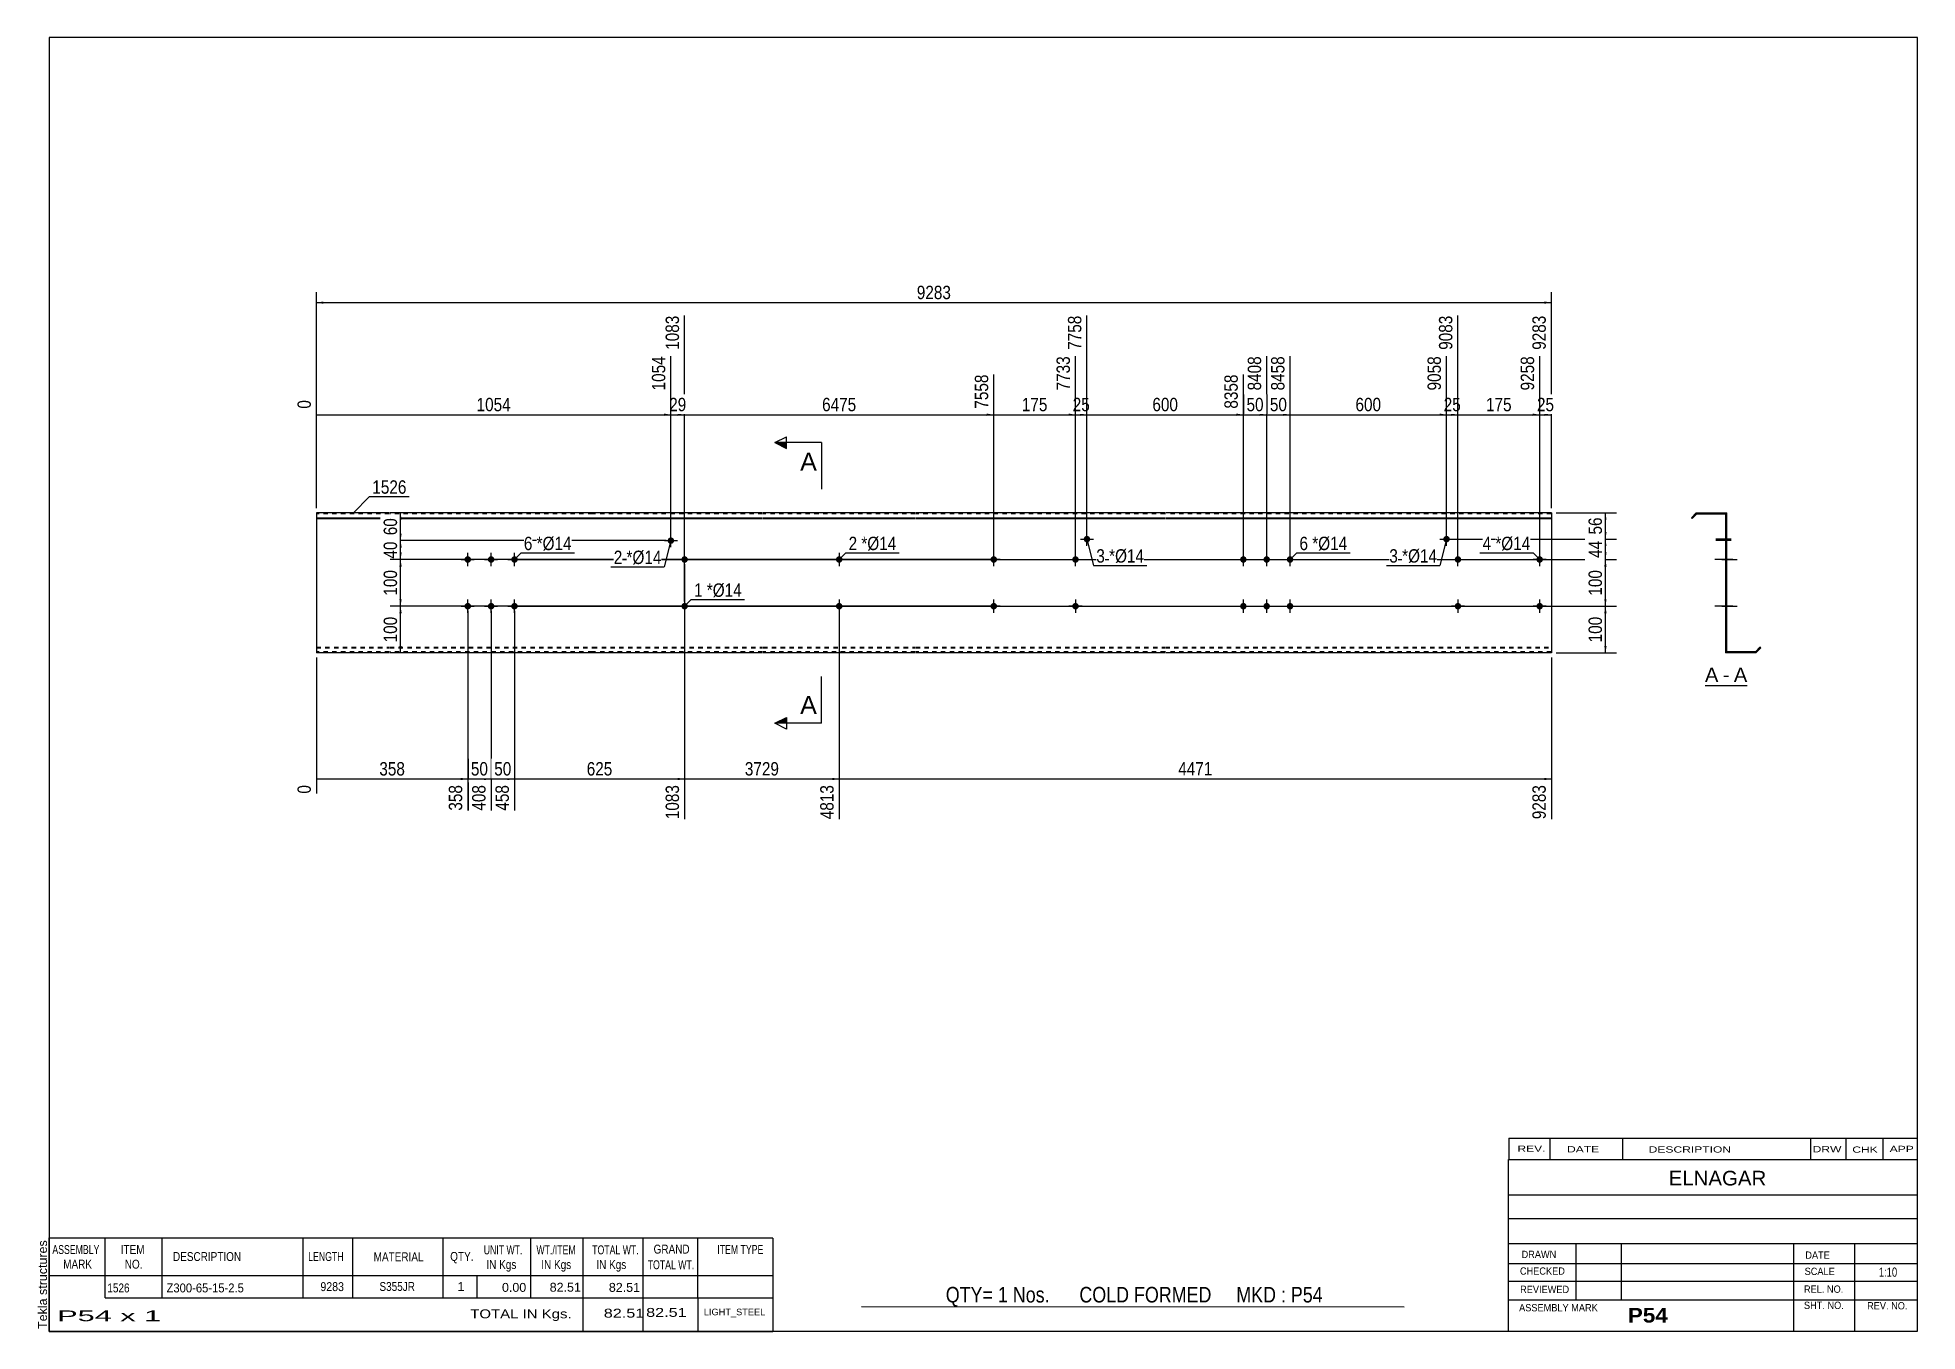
# Model space of a CAD drawing. Header units: millimetres. Extents: x -60 to 343, y -160 to 117.
import ezdxf

# ---------------------------------------------------------------- set-up
doc = ezdxf.new("R2010")
doc.units = ezdxf.units.MM
doc.linetypes.add('DXK_LINE_DOT1', pattern=[1.8814, 0.9407, -0.9407])
doc.styles.add('Arial', font='ARIAL.TTF', dxfattribs={"height": 0.2})
doc.styles.add('Arial Bold', font='ARIALBD.TTF', dxfattribs={"height": 0.2})
doc.styles.add('Arial Narrow', font='ARIALN.TTF', dxfattribs={"height": 0.2})

# ---------------------------------------------------------------- blocks, each defined once
blk = doc.blocks.new('Unknown-629083720-2024')
at = {"color": 5, "linetype": 'Continuous'}
for p, q in [((342.8, 116.75), (-57.2, 116.75)), ((-57.2, 116.75), (-57.2, -160.25)), ((342.8, -160.25), (342.8, 116.75)), ((-57.2, -160.25), (342.8, -160.25))]:
    blk.add_line(p, q, dxfattribs=at)
at = {"color": 174, "linetype": 'Continuous', "style": 'Arial'}
blk.add_text('Tekla structures', height=1.9102, rotation=90, dxfattribs=at).set_placement((-57.7, -159.75))
blk = doc.blocks.new('Unknown-629083720-12 - 1239')
at = {"color": 7, "linetype": 'Continuous'}
blk.add_line((297.32, -21.95), (306.35, -21.95), dxfattribs=at)
at = {"color": 0, "linetype": 'Continuous'}
blk.add_wipeout([(300.16, -21.2), (300.16, -18), (297.32, -18), (297.32, -21.2)], dxfattribs=at)
blk.add_wipeout([(302.55, -21.2), (302.55, -18), (301.12, -18), (301.12, -21.2)], dxfattribs=at)
at = {"color": 96, "linetype": 'Continuous', "style": 'Arial'}
blk.add_text('A', height=3.06, dxfattribs=at).set_placement((297.32, -21.2))
at = {"color": 0, "linetype": 'Continuous'}
blk.add_wipeout([(306.35, -21.2), (306.35, -18), (303.51, -18), (303.51, -21.2)], dxfattribs=at)
at = {"color": 96, "linetype": 'Continuous', "style": 'Arial'}
for s, p in [('-', (301.12, -21.2)), ('A', (303.51, -21.2))]:
    blk.add_text(s, height=3.06, dxfattribs=at).set_placement(p)
blk = doc.blocks.new('Bolt-629083720-1223 - 1203')
at = {"linetype": 'Continuous'}
blk.add_hatch(color=3, dxfattribs=at).paths.add_polyline_path([(241.27, 9.36, -1), (242.67, 9.36, -1)])
at = {"color": 3, "linetype": 'Continuous'}
for p, q in [((240.57, 9.36), (243.37, 9.36)), ((241.97, 7.96), (241.97, 10.76))]:
    blk.add_line(p, q, dxfattribs=at)
blk = doc.blocks.new('Part-629083720-1218 - 1203')
at = {"color": 2, "linetype": 'Continuous'}
for p, q in [((0, 15), (0, -15)), ((15.6, 15), (0, 15)), ((0, 13.94), (15.6, 13.94)), ((0, 13.76), (15.6, 13.76)), ((59.09, 15), (15.7, 15)), ((15.7, 13.94), (59.09, 13.94)), ((15.7, 13.76), (59.09, 13.76)), ((95.53, 15), (59.19, 15)), ((59.19, 13.94), (95.53, 13.94)), ((59.19, 13.76), (95.53, 13.76)), ((128.23, 15), (95.63, 15)), ((95.63, 13.94), (128.23, 13.94)), ((95.63, 13.76), (128.23, 13.76)), ((181.68, 15), (128.33, 15)), ((128.33, 13.94), (181.68, 13.94)), ((128.33, 13.76), (181.68, 13.76)), ((225.17, 15), (181.78, 15)), ((181.78, 13.94), (225.17, 13.94)), ((181.78, 13.76), (225.17, 13.76)), ((264.42, 15), (225.27, 15)), ((225.27, 13.94), (264.42, 13.94)), ((225.27, 13.76), (264.42, 13.76)), ((264.42, 15), (264.42, -15)), ((15.6, -15), (0, -15)), ((59.09, -15), (15.7, -15)), ((95.53, -15), (59.19, -15)), ((128.23, -15), (95.63, -15)), ((181.68, -15), (128.33, -15)), ((225.17, -15), (181.78, -15)), ((264.42, -15), (225.27, -15))]:
    blk.add_line(p, q, dxfattribs=at)
at = {"color": 7, "linetype": 'DXK_LINE_DOT1'}
for p, q in [((15.6, 14.75), (0, 14.75)), ((59.09, 14.75), (15.7, 14.75)), ((95.53, 14.75), (59.19, 14.75)), ((128.23, 14.75), (95.63, 14.75)), ((181.68, 14.75), (128.33, 14.75)), ((225.17, 14.75), (181.78, 14.75)), ((264.42, 14.75), (225.27, 14.75)), ((0, -13.76), (15.6, -13.76)), ((0, -13.94), (15.6, -13.94)), ((15.6, -14.75), (0, -14.75)), ((15.7, -13.76), (59.09, -13.76)), ((15.7, -13.94), (59.09, -13.94)), ((59.09, -14.75), (15.7, -14.75)), ((59.19, -13.76), (95.53, -13.76)), ((59.19, -13.94), (95.53, -13.94)), ((95.53, -14.75), (59.19, -14.75)), ((95.63, -13.76), (128.23, -13.76)), ((95.63, -13.94), (128.23, -13.94)), ((128.23, -14.75), (95.63, -14.75)), ((128.33, -13.76), (181.68, -13.76)), ((128.33, -13.94), (181.68, -13.94)), ((181.68, -14.75), (128.33, -14.75)), ((181.78, -13.76), (225.17, -13.76)), ((181.78, -13.94), (225.17, -13.94)), ((225.17, -14.75), (181.78, -14.75)), ((225.27, -13.76), (264.42, -13.76)), ((225.27, -13.94), (264.42, -13.94)), ((264.42, -14.75), (225.27, -14.75))]:
    blk.add_line(p, q, dxfattribs=at)
blk = doc.blocks.new('Bolt-629083720-1219 - 1203')
at = {"linetype": 'Continuous'}
for points in [[(31.7, 5, -1), (33.1, 5, -1)], [(36.7, 5, -1), (38.1, 5, -1)], [(41.7, 5, -1), (43.1, 5, -1)], [(31.7, -5, -1), (33.1, -5, -1)], [(36.7, -5, -1), (38.1, -5, -1)], [(41.7, -5, -1), (43.1, -5, -1)]]:
    blk.add_hatch(color=3, dxfattribs=at).paths.add_polyline_path(points)
at = {"color": 3, "linetype": 'Continuous'}
for p, q in [((31, 5), (33.8, 5)), ((32.4, 3.6), (32.4, 6.4)), ((36, 5), (38.8, 5)), ((37.4, 3.6), (37.4, 6.4)), ((41, 5), (43.8, 5)), ((42.4, 3.6), (42.4, 6.4)), ((32.4, -6.4), (32.4, -3.6)), ((37.4, -6.4), (37.4, -3.6)), ((42.4, -6.4), (42.4, -3.6)), ((31, -5), (33.8, -5)), ((36, -5), (38.8, -5)), ((41, -5), (43.8, -5))]:
    blk.add_line(p, q, dxfattribs=at)
blk = doc.blocks.new('Bolt-629083720-1220 - 1203')
at = {"linetype": 'Continuous'}
blk.add_hatch(color=3, dxfattribs=at).paths.add_polyline_path([(75.19, 9.04, -1), (76.59, 9.04, -1)])
at = {"color": 3, "linetype": 'Continuous'}
for p, q in [((74.49, 9.04), (77.29, 9.04)), ((75.89, 7.64), (75.89, 10.44))]:
    blk.add_line(p, q, dxfattribs=at)
blk = doc.blocks.new('Bolt-629083720-1221 - 1203')
at = {"linetype": 'Continuous'}
for points in [[(197.77, 5, -1), (199.17, 5, -1)], [(202.77, 5, -1), (204.17, 5, -1)], [(207.77, 5, -1), (209.17, 5, -1)], [(197.77, -5, -1), (199.17, -5, -1)], [(202.77, -5, -1), (204.17, -5, -1)], [(207.77, -5, -1), (209.17, -5, -1)]]:
    blk.add_hatch(color=3, dxfattribs=at).paths.add_polyline_path(points)
at = {"color": 3, "linetype": 'Continuous'}
for p, q in [((197.07, 5), (199.87, 5)), ((198.47, 3.6), (198.47, 6.4)), ((202.07, 5), (204.87, 5)), ((203.47, 3.6), (203.47, 6.4)), ((207.07, 5), (209.87, 5)), ((208.47, 3.6), (208.47, 6.4)), ((198.47, -6.4), (198.47, -3.6)), ((203.47, -6.4), (203.47, -3.6)), ((208.47, -6.4), (208.47, -3.6)), ((197.07, -5), (199.87, -5)), ((202.07, -5), (204.87, -5)), ((207.07, -5), (209.87, -5))]:
    blk.add_line(p, q, dxfattribs=at)
blk = doc.blocks.new('Bolt-629083720-1222 - 1203')
at = {"linetype": 'Continuous'}
blk.add_hatch(color=3, dxfattribs=at).paths.add_polyline_path([(164.28, 9.36, -1), (165.68, 9.36, -1)])
at = {"color": 3, "linetype": 'Continuous'}
for p, q in [((163.58, 9.36), (166.38, 9.36)), ((164.98, 7.96), (164.98, 10.76))]:
    blk.add_line(p, q, dxfattribs=at)
blk = doc.blocks.new('Bolt-629083720-1224 - 1203')
at = {"linetype": 'Continuous'}
blk.add_hatch(color=3, dxfattribs=at).paths.add_polyline_path([(163.23, -5, -1), (161.83, -5, -1)])
at = {"color": 3, "linetype": 'Continuous'}
for p, q in [((162.53, -3.6), (162.53, -6.4)), ((163.93, -5), (161.13, -5))]:
    blk.add_line(p, q, dxfattribs=at)
blk = doc.blocks.new('Bolt-629083720-1225 - 1203')
at = {"linetype": 'Continuous'}
blk.add_hatch(color=3, dxfattribs=at).paths.add_polyline_path([(161.83, 5, -1), (163.23, 5, -1)])
at = {"color": 3, "linetype": 'Continuous'}
for p, q in [((161.13, 5), (163.93, 5)), ((162.53, 3.6), (162.53, 6.4))]:
    blk.add_line(p, q, dxfattribs=at)
blk = doc.blocks.new('Bolt-629083720-1226 - 1203')
at = {"linetype": 'Continuous'}
blk.add_hatch(color=3, dxfattribs=at).paths.add_polyline_path([(243.72, 5, -1), (245.12, 5, -1)])
at = {"color": 3, "linetype": 'Continuous'}
for p, q in [((243.02, 5), (245.82, 5)), ((244.42, 3.6), (244.42, 6.4))]:
    blk.add_line(p, q, dxfattribs=at)
blk = doc.blocks.new('Bolt-629083720-1227 - 1203')
at = {"linetype": 'Continuous'}
blk.add_hatch(color=3, dxfattribs=at).paths.add_polyline_path([(245.12, -5, -1), (243.72, -5, -1)])
at = {"color": 3, "linetype": 'Continuous'}
for p, q in [((244.42, -3.6), (244.42, -6.4)), ((245.82, -5), (243.02, -5))]:
    blk.add_line(p, q, dxfattribs=at)
blk = doc.blocks.new('Bolt-629083720-1228 - 1203')
at = {"linetype": 'Continuous'}
for points in [[(144.33, 5, -1), (145.73, 5, -1)], [(261.22, 5, -1), (262.62, 5, -1)]]:
    blk.add_hatch(color=3, dxfattribs=at).paths.add_polyline_path(points)
at = {"color": 3, "linetype": 'Continuous'}
for p, q in [((146.43, 5), (143.63, 5)), ((145.03, 3.6), (145.03, 6.4)), ((263.32, 5), (260.52, 5)), ((261.92, 3.6), (261.92, 6.4))]:
    blk.add_line(p, q, dxfattribs=at)
blk = doc.blocks.new('Bolt-629083720-1229 - 1203')
at = {"linetype": 'Continuous'}
for points in [[(144.33, -5, -1), (145.73, -5, -1)], [(261.22, -5, -1), (262.62, -5, -1)]]:
    blk.add_hatch(color=3, dxfattribs=at).paths.add_polyline_path(points)
at = {"color": 3, "linetype": 'Continuous'}
for p, q in [((145.03, -6.4), (145.03, -3.6)), ((261.92, -6.4), (261.92, -3.6)), ((146.43, -5), (143.63, -5)), ((263.32, -5), (260.52, -5))]:
    blk.add_line(p, q, dxfattribs=at)
blk = doc.blocks.new('Bolt-629083720-1230 - 1203')
at = {"linetype": 'Continuous'}
blk.add_hatch(color=3, dxfattribs=at).paths.add_polyline_path([(78.13, 5, -1), (79.53, 5, -1)])
at = {"color": 3, "linetype": 'Continuous'}
for p, q in [((77.43, 5), (80.23, 5)), ((78.83, 3.6), (78.83, 6.4))]:
    blk.add_line(p, q, dxfattribs=at)
blk = doc.blocks.new('Bolt-629083720-1231 - 1203')
at = {"linetype": 'Continuous'}
blk.add_hatch(color=3, dxfattribs=at).paths.add_polyline_path([(79.53, -5, -1), (78.13, -5, -1)])
at = {"color": 3, "linetype": 'Continuous'}
for p, q in [((78.83, -3.6), (78.83, -6.4)), ((80.23, -5), (77.43, -5))]:
    blk.add_line(p, q, dxfattribs=at)
blk = doc.blocks.new('Bolt-629083720-1232 - 1203')
at = {"linetype": 'Continuous'}
for points in [[(112.63, 5, -1), (111.23, 5, -1)], [(112.63, -5, -1), (111.23, -5, -1)]]:
    blk.add_hatch(color=3, dxfattribs=at).paths.add_polyline_path(points)
at = {"color": 3, "linetype": 'Continuous'}
for p, q in [((113.33, 5), (110.53, 5)), ((111.93, 6.4), (111.93, 3.6)), ((111.93, -3.6), (111.93, -6.4)), ((113.33, -5), (110.53, -5))]:
    blk.add_line(p, q, dxfattribs=at)
blk = doc.blocks.new('Part-629083720-1241 - 1239')
at = {"color": 2, "linetype": 'Continuous'}
for p, q in [((295.46, 15), (294.4, 13.94)), ((294.4, 13.94), (294.58, 13.76)), ((295.56, 14.75), (294.58, 13.76)), ((295.46, 15), (301.96, 15)), ((295.56, 14.75), (301.71, 14.75)), ((301.71, 14.75), (301.71, -15)), ((301.96, -14.75), (301.96, 15)), ((308.21, -15), (301.71, -15)), ((308.11, -14.75), (301.96, -14.75)), ((308.11, -14.75), (309.09, -13.76)), ((308.21, -15), (309.27, -13.94)), ((309.27, -13.94), (309.09, -13.76))]:
    blk.add_line(p, q, dxfattribs=at)
blk = doc.blocks.new('Bolt-629083720-1242 - 1239')
at = {"linetype": 'Continuous'}
for points in [[(301.71, 5.7), (301.71, 4.3), (301.96, 4.3), (301.96, 5.7)], [(301.71, 5.7), (301.71, 4.3), (301.96, 4.3), (301.96, 5.7)], [(301.71, 5.7), (301.71, 4.3), (301.96, 4.3), (301.96, 5.7)], [(301.71, -4.3), (301.71, -5.7), (301.96, -5.7), (301.96, -4.3)], [(301.71, -4.3), (301.71, -5.7), (301.96, -5.7), (301.96, -4.3)], [(301.71, -4.3), (301.71, -5.7), (301.96, -5.7), (301.96, -4.3)]]:
    blk.add_hatch(color=3, dxfattribs=at).paths.add_polyline_path(points)
at = {"color": 3, "linetype": 'Continuous'}
for p, q in [((303.26, 5), (299.46, 5)), ((303.26, 5), (299.46, 5)), ((303.26, 5), (299.46, 5)), ((301.96, 5.7), (301.71, 5.7)), ((301.96, 5.7), (301.71, 5.7)), ((301.96, 5.7), (301.71, 5.7)), ((301.96, 4.3), (301.71, 4.3)), ((301.96, 4.3), (301.71, 4.3)), ((301.96, 4.3), (301.71, 4.3)), ((303.26, -5), (299.46, -5)), ((303.26, -5), (299.46, -5)), ((303.26, -5), (299.46, -5)), ((301.96, -4.3), (301.71, -4.3)), ((301.96, -4.3), (301.71, -4.3)), ((301.96, -4.3), (301.71, -4.3)), ((301.96, -5.7), (301.71, -5.7)), ((301.96, -5.7), (301.71, -5.7)), ((301.96, -5.7), (301.71, -5.7))]:
    blk.add_line(p, q, dxfattribs=at)
blk = doc.blocks.new('Bolt-629083720-1243 - 1239')
at = {"linetype": 'Continuous'}
blk.add_hatch(color=3, dxfattribs=at).paths.add_polyline_path([(301.71, 9.74), (301.71, 8.34), (301.96, 8.34), (301.96, 9.74)])
at = {"color": 3, "linetype": 'Continuous'}
for p, q in [((302.91, 9.04), (299.61, 9.04)), ((301.96, 9.74), (301.71, 9.74)), ((301.96, 8.34), (301.71, 8.34))]:
    blk.add_line(p, q, dxfattribs=at)
blk = doc.blocks.new('Bolt-629083720-1244 - 1239')
at = {"linetype": 'Continuous'}
for points in [[(301.71, 5.7), (301.71, 4.3), (301.96, 4.3), (301.96, 5.7)], [(301.71, 5.7), (301.71, 4.3), (301.96, 4.3), (301.96, 5.7)], [(301.71, 5.7), (301.71, 4.3), (301.96, 4.3), (301.96, 5.7)], [(301.71, -4.3), (301.71, -5.7), (301.96, -5.7), (301.96, -4.3)], [(301.71, -4.3), (301.71, -5.7), (301.96, -5.7), (301.96, -4.3)], [(301.71, -4.3), (301.71, -5.7), (301.96, -5.7), (301.96, -4.3)]]:
    blk.add_hatch(color=3, dxfattribs=at).paths.add_polyline_path(points)
at = {"color": 3, "linetype": 'Continuous'}
for p, q in [((303.26, 5), (299.46, 5)), ((303.26, 5), (299.46, 5)), ((303.26, 5), (299.46, 5)), ((301.96, 5.7), (301.71, 5.7)), ((301.96, 5.7), (301.71, 5.7)), ((301.96, 5.7), (301.71, 5.7)), ((301.96, 4.3), (301.71, 4.3)), ((301.96, 4.3), (301.71, 4.3)), ((301.96, 4.3), (301.71, 4.3)), ((303.26, -5), (299.46, -5)), ((303.26, -5), (299.46, -5)), ((303.26, -5), (299.46, -5)), ((301.96, -4.3), (301.71, -4.3)), ((301.96, -4.3), (301.71, -4.3)), ((301.96, -4.3), (301.71, -4.3)), ((301.96, -5.7), (301.71, -5.7)), ((301.96, -5.7), (301.71, -5.7)), ((301.96, -5.7), (301.71, -5.7))]:
    blk.add_line(p, q, dxfattribs=at)
blk = doc.blocks.new('Bolt-629083720-1245 - 1239')
at = {"linetype": 'Continuous'}
blk.add_hatch(color=3, dxfattribs=at).paths.add_polyline_path([(301.71, 10.06), (301.71, 8.66), (301.96, 8.66), (301.96, 10.06)])
at = {"color": 3, "linetype": 'Continuous'}
for p, q in [((302.91, 9.36), (299.61, 9.36)), ((301.96, 10.06), (301.71, 10.06)), ((301.96, 8.66), (301.71, 8.66))]:
    blk.add_line(p, q, dxfattribs=at)
blk = doc.blocks.new('Bolt-629083720-1246 - 1239')
at = {"linetype": 'Continuous'}
blk.add_hatch(color=3, dxfattribs=at).paths.add_polyline_path([(301.71, 10.06), (301.71, 8.66), (301.96, 8.66), (301.96, 10.06)])
at = {"color": 3, "linetype": 'Continuous'}
for p, q in [((302.91, 9.36), (299.61, 9.36)), ((301.96, 10.06), (301.71, 10.06)), ((301.96, 8.66), (301.71, 8.66))]:
    blk.add_line(p, q, dxfattribs=at)
blk = doc.blocks.new('Bolt-629083720-1247 - 1239')
at = {"linetype": 'Continuous'}
blk.add_hatch(color=3, dxfattribs=at).paths.add_polyline_path([(301.96, -5.7), (301.96, -4.3), (301.71, -4.3), (301.71, -5.7)])
at = {"color": 3, "linetype": 'Continuous'}
for p, q in [((301.96, -4.3), (301.71, -4.3)), ((302.76, -5), (301.71, -5)), ((301.96, -5.7), (301.71, -5.7))]:
    blk.add_line(p, q, dxfattribs=at)
blk = doc.blocks.new('Bolt-629083720-1248 - 1239')
at = {"linetype": 'Continuous'}
blk.add_hatch(color=3, dxfattribs=at).paths.add_polyline_path([(301.71, 5.7), (301.71, 4.3), (301.96, 4.3), (301.96, 5.7)])
at = {"color": 3, "linetype": 'Continuous'}
for p, q in [((302.91, 5), (299.61, 5)), ((301.96, 5.7), (301.71, 5.7)), ((301.96, 4.3), (301.71, 4.3))]:
    blk.add_line(p, q, dxfattribs=at)
blk = doc.blocks.new('Bolt-629083720-1249 - 1239')
at = {"linetype": 'Continuous'}
blk.add_hatch(color=3, dxfattribs=at).paths.add_polyline_path([(301.71, 5.7), (301.71, 4.3), (301.96, 4.3), (301.96, 5.7)])
at = {"color": 3, "linetype": 'Continuous'}
for p, q in [((302.91, 5), (299.61, 5)), ((301.96, 5.7), (301.71, 5.7)), ((301.96, 4.3), (301.71, 4.3))]:
    blk.add_line(p, q, dxfattribs=at)
blk = doc.blocks.new('Bolt-629083720-1250 - 1239')
at = {"linetype": 'Continuous'}
blk.add_hatch(color=3, dxfattribs=at).paths.add_polyline_path([(301.96, -5.7), (301.96, -4.3), (301.71, -4.3), (301.71, -5.7)])
at = {"color": 3, "linetype": 'Continuous'}
for p, q in [((301.96, -4.3), (301.71, -4.3)), ((302.76, -5), (301.71, -5)), ((301.96, -5.7), (301.71, -5.7))]:
    blk.add_line(p, q, dxfattribs=at)
blk = doc.blocks.new('Bolt-629083720-1251 - 1239')
at = {"linetype": 'Continuous'}
blk.add_hatch(color=3, dxfattribs=at).paths.add_polyline_path([(301.71, 5.7), (301.71, 4.3), (301.96, 4.3), (301.96, 5.7)])
blk.add_hatch(color=3, dxfattribs=at).paths.add_polyline_path([(301.71, 5.7), (301.71, 4.3), (301.96, 4.3), (301.96, 5.7)])
at = {"color": 3, "linetype": 'Continuous'}
for p, q in [((300.91, 5), (304.21, 5)), ((300.91, 5), (304.21, 5)), ((301.71, 5.7), (301.96, 5.7)), ((301.71, 5.7), (301.96, 5.7)), ((301.71, 4.3), (301.96, 4.3)), ((301.71, 4.3), (301.96, 4.3))]:
    blk.add_line(p, q, dxfattribs=at)
blk = doc.blocks.new('Bolt-629083720-1252 - 1239')
at = {"linetype": 'Continuous'}
blk.add_hatch(color=3, dxfattribs=at).paths.add_polyline_path([(301.71, -4.3), (301.71, -5.7), (301.96, -5.7), (301.96, -4.3)])
blk.add_hatch(color=3, dxfattribs=at).paths.add_polyline_path([(301.71, -4.3), (301.71, -5.7), (301.96, -5.7), (301.96, -4.3)])
at = {"color": 3, "linetype": 'Continuous'}
for p, q in [((300.91, -5), (304.21, -5)), ((300.91, -5), (304.21, -5)), ((301.71, -4.3), (301.96, -4.3)), ((301.71, -4.3), (301.96, -4.3)), ((301.71, -5.7), (301.96, -5.7)), ((301.71, -5.7), (301.96, -5.7))]:
    blk.add_line(p, q, dxfattribs=at)
blk = doc.blocks.new('Bolt-629083720-1253 - 1239')
at = {"linetype": 'Continuous'}
blk.add_hatch(color=3, dxfattribs=at).paths.add_polyline_path([(301.71, 5.7), (301.71, 4.3), (301.96, 4.3), (301.96, 5.7)])
at = {"color": 3, "linetype": 'Continuous'}
for p, q in [((302.91, 5), (299.61, 5)), ((301.96, 5.7), (301.71, 5.7)), ((301.96, 4.3), (301.71, 4.3))]:
    blk.add_line(p, q, dxfattribs=at)
blk = doc.blocks.new('Bolt-629083720-1254 - 1239')
at = {"linetype": 'Continuous'}
blk.add_hatch(color=3, dxfattribs=at).paths.add_polyline_path([(301.96, -5.7), (301.96, -4.3), (301.71, -4.3), (301.71, -5.7)])
at = {"color": 3, "linetype": 'Continuous'}
for p, q in [((301.96, -4.3), (301.71, -4.3)), ((302.76, -5), (301.71, -5)), ((301.96, -5.7), (301.71, -5.7))]:
    blk.add_line(p, q, dxfattribs=at)
blk = doc.blocks.new('Bolt-629083720-1255 - 1239')
at = {"linetype": 'Continuous'}
for points in [[(301.96, 4.3), (301.96, 5.7), (301.71, 5.7), (301.71, 4.3)], [(301.96, -5.7), (301.96, -4.3), (301.71, -4.3), (301.71, -5.7)]]:
    blk.add_hatch(color=3, dxfattribs=at).paths.add_polyline_path(points)
at = {"color": 3, "linetype": 'Continuous'}
for p, q in [((301.96, 5), (299.71, 5)), ((301.96, 5.7), (301.71, 5.7)), ((301.96, 4.3), (301.71, 4.3)), ((301.96, -5), (299.71, -5)), ((301.96, -4.3), (301.71, -4.3)), ((301.96, -5.7), (301.71, -5.7))]:
    blk.add_line(p, q, dxfattribs=at)
blk = doc.blocks.new('StraightDimension-629083720-1328 - 1203')
at = {"linetype": 'Continuous'}
blk.add_hatch(color=7, dxfattribs=at).paths.add_polyline_path([(110.43, -41.75), (111.93, -42), (110.43, -42.25)])
at = {"color": 7, "linetype": 'Continuous'}
for p, q in [((78.83, 4), (78.83, -50.61)), ((111.93, -6), (111.93, -50.61)), ((78.83, -42), (111.93, -42))]:
    blk.add_line(p, q, dxfattribs=at)
at = {"color": 0}
blk.add_wipeout([(99.64, -41.85), (99.64, -37.65), (91.13, -37.65), (91.13, -41.85)], dxfattribs=at)
at = {"color": 0, "linetype": 'Continuous'}
blk.add_wipeout([(111.33, -42.7), (107.13, -42.7), (107.13, -51.21), (111.33, -51.21)], dxfattribs=at)
at = {"color": 3, "style": 'Arial Narrow'}
blk.add_text('3729', height=2.863, dxfattribs=at).set_placement((91.73, -41.25))
at = {"color": 3, "linetype": 'Continuous', "style": 'Arial Narrow'}
blk.add_text('4813', height=2.863, rotation=90.0002, dxfattribs=at).set_placement((110.73, -50.61))
blk = doc.blocks.new('StraightDimension-629083720-1279 - 1203')
at = {"linetype": 'Continuous'}
blk.add_hatch(color=7, dxfattribs=at).paths.add_polyline_path([(143.53, 36.25), (145.03, 36), (143.53, 35.75)])
at = {"color": 7, "linetype": 'Continuous'}
for p, q in [((78.83, -4), (78.83, 57.21)), ((145.03, 6), (145.03, 44.61)), ((78.83, 36), (145.03, 36))]:
    blk.add_line(p, q, dxfattribs=at)
at = {"color": 0, "linetype": 'Continuous'}
blk.add_wipeout([(144.43, 45.21), (140.23, 45.21), (140.23, 36.7), (144.43, 36.7)], dxfattribs=at)
at = {"color": 0}
blk.add_wipeout([(116.19, 36.15), (116.19, 40.35), (107.67, 40.35), (107.67, 36.15)], dxfattribs=at)
at = {"color": 3, "linetype": 'Continuous', "style": 'Arial Narrow'}
blk.add_text('7558', height=2.863, rotation=90.0002, dxfattribs=at).set_placement((143.83, 37.3))
at = {"color": 3, "style": 'Arial Narrow'}
blk.add_text('6475', height=2.863, dxfattribs=at).set_placement((108.27, 36.75))
blk = doc.blocks.new('StraightDimension-629083720-1353 - 1203')
at = {"linetype": 'Continuous'}
for points in [[(275.75, 3.5), (276, 5), (276.25, 3.5)], [(276.25, -3.5), (276, -5), (275.75, -3.5)]]:
    blk.add_hatch(color=7, dxfattribs=at).paths.add_polyline_path(points)
at = {"color": 7, "linetype": 'Continuous'}
for p, q in [((43.4, 5), (278.4, 5)), ((276, -5), (276, 5)), ((43.4, -5), (278.4, -5))]:
    blk.add_line(p, q, dxfattribs=at)
at = {"color": 0}
blk.add_wipeout([(275.85, 3.34), (271.65, 3.34), (271.65, -3.34), (275.85, -3.34)], dxfattribs=at)
at = {"color": 3, "style": 'Arial Narrow'}
blk.add_text('100', height=2.863, rotation=90.0002, dxfattribs=at).set_placement((275.25, -2.74))
blk = doc.blocks.new('StraightDimension-629083720-1280 - 1203')
at = {"linetype": 'Continuous'}
blk.add_hatch(color=7, dxfattribs=at).paths.add_polyline_path([(77.33, 36.25), (78.83, 36), (77.33, 35.75)])
at = {"color": 7, "linetype": 'Continuous'}
for p, q in [((78.83, -4), (78.83, 57.21)), ((75.89, 10.04), (75.89, 48.51)), ((75.89, 36), (78.83, 36))]:
    blk.add_line(p, q, dxfattribs=at)
at = {"color": 0, "linetype": 'Continuous'}
blk.add_wipeout([(78.23, 57.81), (74.03, 57.81), (74.03, 49.3), (78.23, 49.3)], dxfattribs=at)
at = {"color": 0}
blk.add_wipeout([(79.79, 36.15), (79.79, 40.35), (74.93, 40.35), (74.93, 36.15)], dxfattribs=at)
at = {"color": 3, "linetype": 'Continuous', "style": 'Arial Narrow'}
blk.add_text('1083', height=2.863, rotation=90.0002, dxfattribs=at).set_placement((77.63, 49.9))
at = {"color": 3, "style": 'Arial Narrow'}
blk.add_text('29', height=2.863, dxfattribs=at).set_placement((75.53, 36.75))
blk = doc.blocks.new('StraightDimension-629083720-1354 - 1203')
at = {"linetype": 'Continuous'}
for points in [[(275.75, -6.5), (276, -5), (276.25, -6.5)], [(276.25, -13.5), (276, -15), (275.75, -13.5)]]:
    blk.add_hatch(color=7, dxfattribs=at).paths.add_polyline_path(points)
at = {"color": 7, "linetype": 'Continuous'}
for p, q in [((43.4, -5), (278.4, -5)), ((276, -15), (276, -5)), ((265.42, -15), (278.4, -15))]:
    blk.add_line(p, q, dxfattribs=at)
at = {"color": 0}
blk.add_wipeout([(275.85, -6.66), (271.65, -6.66), (271.65, -13.34), (275.85, -13.34)], dxfattribs=at)
at = {"color": 3, "style": 'Arial Narrow'}
blk.add_text('100', height=2.863, rotation=90.0002, dxfattribs=at).set_placement((275.25, -12.74))
blk = doc.blocks.new('StraightDimension-629083720-1395 - 1203')
at = {"linetype": 'Continuous'}
for points in [[(1.5, 59.75), (0, 60), (1.5, 60.25)], [(262.92, 60.25), (264.42, 60), (262.92, 59.75)]]:
    blk.add_hatch(color=7, dxfattribs=at).paths.add_polyline_path(points)
at = {"color": 7, "linetype": 'Continuous'}
for p, q in [((0, 16), (0, 62.25)), ((264.42, 16), (264.42, 62.25)), ((0, 60), (264.42, 60))]:
    blk.add_line(p, q, dxfattribs=at)
at = {"color": 0}
blk.add_wipeout([(136.47, 60.15), (136.47, 64.35), (127.95, 64.35), (127.95, 60.15)], dxfattribs=at)
at = {"color": 3, "style": 'Arial Narrow'}
blk.add_text('9283', height=2.863, dxfattribs=at).set_placement((128.55, 60.75))
blk = doc.blocks.new('StraightDimension-629083720-1331 - 1203')
at = {"linetype": 'Continuous'}
blk.add_hatch(color=7, dxfattribs=at).paths.add_polyline_path([(35.9, -41.75), (37.4, -42), (35.9, -42.25)])
at = {"color": 7, "linetype": 'Continuous'}
for p, q in [((32.4, -6), (32.4, -48.78)), ((37.4, -6), (37.4, -48.78)), ((32.4, -42), (37.4, -42))]:
    blk.add_line(p, q, dxfattribs=at)
at = {"color": 0}
blk.add_wipeout([(37.33, -41.85), (37.33, -37.65), (32.47, -37.65), (32.47, -41.85)], dxfattribs=at)
at = {"color": 0, "linetype": 'Continuous'}
blk.add_wipeout([(36.8, -42.7), (32.6, -42.7), (32.6, -49.38), (36.8, -49.38)], dxfattribs=at)
at = {"color": 3, "style": 'Arial Narrow'}
blk.add_text('50', height=2.863, dxfattribs=at).set_placement((33.07, -41.25))
at = {"color": 3, "linetype": 'Continuous', "style": 'Arial Narrow'}
blk.add_text('408', height=2.863, rotation=90.0002, dxfattribs=at).set_placement((36.2, -48.78))
blk = doc.blocks.new('StraightDimension-629083720-1277 - 1203')
at = {"linetype": 'Continuous'}
blk.add_hatch(color=7, dxfattribs=at).paths.add_polyline_path([(163.48, 36.25), (164.98, 36), (163.48, 35.75)])
at = {"color": 7, "linetype": 'Continuous'}
for p, q in [((164.98, 10.36), (164.98, 57.21)), ((162.53, 6), (162.53, 48.51)), ((162.53, 36), (164.98, 36))]:
    blk.add_line(p, q, dxfattribs=at)
at = {"color": 0, "linetype": 'Continuous'}
blk.add_wipeout([(164.38, 57.81), (160.18, 57.81), (160.18, 49.3), (164.38, 49.3)], dxfattribs=at)
at = {"color": 0}
blk.add_wipeout([(166.18, 36.15), (166.18, 40.35), (161.33, 40.35), (161.33, 36.15)], dxfattribs=at)
at = {"color": 3, "linetype": 'Continuous', "style": 'Arial Narrow'}
blk.add_text('7758', height=2.863, rotation=90.0002, dxfattribs=at).set_placement((163.78, 49.9))
at = {"color": 3, "style": 'Arial Narrow'}
blk.add_text('25', height=2.863, dxfattribs=at).set_placement((161.93, 36.75))
blk = doc.blocks.new('StraightDimension-629083720-1281 - 1203')
at = {"linetype": 'Continuous'}
blk.add_hatch(color=7, dxfattribs=at).paths.add_polyline_path([(74.39, 36.25), (75.89, 36), (74.39, 35.75)])
at = {"color": 7, "linetype": 'Continuous'}
for p, q in [((75.89, 10.04), (75.89, 48.51)), ((0, 16), (0, 39.13)), ((0, 36), (75.89, 36))]:
    blk.add_line(p, q, dxfattribs=at)
at = {"color": 0, "linetype": 'Continuous'}
for points in [[(75.29, 49.11), (71.09, 49.11), (71.09, 40.6), (75.29, 40.6)], [(-0.6, 39.73), (-4.8, 39.73), (-4.8, 36.7), (-0.6, 36.7)]]:
    blk.add_wipeout(points, dxfattribs=at)
at = {"color": 0}
blk.add_wipeout([(42.2, 36.15), (42.2, 40.35), (33.69, 40.35), (33.69, 36.15)], dxfattribs=at)
at = {"color": 3, "linetype": 'Continuous', "style": 'Arial Narrow'}
for s, height, p in [('1054', 2.863, (74.69, 41.2)), ('0', 2.86, (-1.2, 37.3))]:
    blk.add_text(s, height=height, rotation=90.0002, dxfattribs=at).set_placement(p)
at = {"color": 3, "style": 'Arial Narrow'}
blk.add_text('1054', height=2.863, dxfattribs=at).set_placement((34.29, 36.75))
blk = doc.blocks.new('StraightDimension-629083720-1274 - 1203')
at = {"linetype": 'Continuous'}
blk.add_hatch(color=7, dxfattribs=at).paths.add_polyline_path([(206.97, 36.25), (208.47, 36), (206.97, 35.75)])
at = {"color": 7, "linetype": 'Continuous'}
for p, q in [((203.47, 6), (203.47, 48.51)), ((208.47, 6), (208.47, 48.51)), ((203.47, 36), (208.47, 36))]:
    blk.add_line(p, q, dxfattribs=at)
at = {"color": 0}
blk.add_wipeout([(208.4, 36.15), (208.4, 40.35), (203.55, 40.35), (203.55, 36.15)], dxfattribs=at)
at = {"color": 0, "linetype": 'Continuous'}
blk.add_wipeout([(207.87, 49.11), (203.67, 49.11), (203.67, 40.6), (207.87, 40.6)], dxfattribs=at)
at = {"color": 3, "linetype": 'Continuous', "style": 'Arial Narrow'}
blk.add_text('8458', height=2.863, rotation=90.0002, dxfattribs=at).set_placement((207.27, 41.2))
at = {"color": 3, "style": 'Arial Narrow'}
blk.add_text('50', height=2.863, dxfattribs=at).set_placement((204.15, 36.75))
blk = doc.blocks.new('StraightDimension-629083720-1351 - 1203')
at = {"linetype": 'Continuous'}
for points in [[(275.75, 13.5), (276, 15), (276.25, 13.5)], [(276.25, 10.86), (276, 9.36), (275.75, 10.86)]]:
    blk.add_hatch(color=7, dxfattribs=at).paths.add_polyline_path(points)
at = {"color": 7, "linetype": 'Continuous'}
for p, q in [((265.42, 15), (278.4, 15)), ((276, 9.36), (276, 15)), ((242.97, 9.36), (278.4, 9.36))]:
    blk.add_line(p, q, dxfattribs=at)
at = {"color": 0}
blk.add_wipeout([(275.85, 14.61), (271.65, 14.61), (271.65, 9.75), (275.85, 9.75)], dxfattribs=at)
at = {"color": 3, "style": 'Arial Narrow'}
blk.add_text('56', height=2.863, rotation=90.0002, dxfattribs=at).set_placement((275.25, 10.35))
blk = doc.blocks.new('StraightDimension-629083720-1272 - 1203')
at = {"linetype": 'Continuous'}
blk.add_hatch(color=7, dxfattribs=at).paths.add_polyline_path([(242.92, 36.25), (244.42, 36), (242.92, 35.75)])
at = {"color": 7, "linetype": 'Continuous'}
for p, q in [((244.42, 6), (244.42, 57.21)), ((241.97, 10.36), (241.97, 48.51)), ((241.97, 36), (244.42, 36))]:
    blk.add_line(p, q, dxfattribs=at)
at = {"color": 0, "linetype": 'Continuous'}
blk.add_wipeout([(243.82, 57.81), (239.62, 57.81), (239.62, 49.3), (243.82, 49.3)], dxfattribs=at)
at = {"color": 0}
blk.add_wipeout([(245.62, 36.15), (245.62, 40.35), (240.77, 40.35), (240.77, 36.15)], dxfattribs=at)
at = {"color": 3, "linetype": 'Continuous', "style": 'Arial Narrow'}
blk.add_text('9083', height=2.863, rotation=90.0002, dxfattribs=at).set_placement((243.22, 49.9))
at = {"color": 3, "style": 'Arial Narrow'}
blk.add_text('25', height=2.863, dxfattribs=at).set_placement((241.37, 36.75))
blk = doc.blocks.new('StraightDimension-629083720-1270 - 1203')
at = {"linetype": 'Continuous'}
blk.add_hatch(color=7, dxfattribs=at).paths.add_polyline_path([(262.92, 36.25), (264.42, 36), (262.92, 35.75)])
at = {"color": 7, "linetype": 'Continuous'}
for p, q in [((264.42, 16), (264.42, 57.21)), ((261.92, 6), (261.92, 48.51)), ((261.92, 36), (264.42, 36))]:
    blk.add_line(p, q, dxfattribs=at)
at = {"color": 0, "linetype": 'Continuous'}
blk.add_wipeout([(263.82, 57.81), (259.62, 57.81), (259.62, 49.3), (263.82, 49.3)], dxfattribs=at)
at = {"color": 0}
blk.add_wipeout([(265.6, 36.15), (265.6, 40.35), (260.74, 40.35), (260.74, 36.15)], dxfattribs=at)
at = {"color": 3, "linetype": 'Continuous', "style": 'Arial Narrow'}
blk.add_text('9283', height=2.863, rotation=90.0002, dxfattribs=at).set_placement((263.22, 49.9))
at = {"color": 3, "style": 'Arial Narrow'}
blk.add_text('25', height=2.863, dxfattribs=at).set_placement((261.34, 36.75))
blk = doc.blocks.new('StraightDimension-629083720-1271 - 1203')
at = {"linetype": 'Continuous'}
blk.add_hatch(color=7, dxfattribs=at).paths.add_polyline_path([(260.42, 36.25), (261.92, 36), (260.42, 35.75)])
at = {"color": 7, "linetype": 'Continuous'}
for p, q in [((244.42, 6), (244.42, 57.21)), ((261.92, 6), (261.92, 48.51)), ((244.42, 36), (261.92, 36))]:
    blk.add_line(p, q, dxfattribs=at)
at = {"color": 0}
blk.add_wipeout([(256.51, 36.15), (256.51, 40.35), (249.83, 40.35), (249.83, 36.15)], dxfattribs=at)
at = {"color": 0, "linetype": 'Continuous'}
blk.add_wipeout([(261.32, 49.11), (257.12, 49.11), (257.12, 40.6), (261.32, 40.6)], dxfattribs=at)
at = {"color": 3, "linetype": 'Continuous', "style": 'Arial Narrow'}
blk.add_text('9258', height=2.863, rotation=90.0002, dxfattribs=at).set_placement((260.72, 41.2))
at = {"color": 3, "style": 'Arial Narrow'}
blk.add_text('175', height=2.863, dxfattribs=at).set_placement((250.43, 36.75))
blk = doc.blocks.new('StraightDimension-629083720-1330 - 1203')
at = {"linetype": 'Continuous'}
blk.add_hatch(color=7, dxfattribs=at).paths.add_polyline_path([(40.9, -41.75), (42.4, -42), (40.9, -42.25)])
at = {"color": 7, "linetype": 'Continuous'}
for p, q in [((37.4, -6), (37.4, -48.78)), ((42.4, -6), (42.4, -48.78)), ((37.4, -42), (42.4, -42))]:
    blk.add_line(p, q, dxfattribs=at)
at = {"color": 0}
blk.add_wipeout([(42.33, -41.85), (42.33, -37.65), (37.47, -37.65), (37.47, -41.85)], dxfattribs=at)
at = {"color": 0, "linetype": 'Continuous'}
blk.add_wipeout([(41.8, -42.7), (37.6, -42.7), (37.6, -49.38), (41.8, -49.38)], dxfattribs=at)
at = {"color": 3, "style": 'Arial Narrow'}
blk.add_text('50', height=2.863, dxfattribs=at).set_placement((38.07, -41.25))
at = {"color": 3, "linetype": 'Continuous', "style": 'Arial Narrow'}
blk.add_text('458', height=2.863, rotation=90.0002, dxfattribs=at).set_placement((41.2, -48.78))
blk = doc.blocks.new('StraightDimension-629083720-1273 - 1203')
at = {"linetype": 'Continuous'}
blk.add_hatch(color=7, dxfattribs=at).paths.add_polyline_path([(240.47, 36.25), (241.97, 36), (240.47, 35.75)])
at = {"color": 7, "linetype": 'Continuous'}
for p, q in [((208.47, 6), (208.47, 48.51)), ((241.97, 10.36), (241.97, 48.51)), ((208.47, 36), (241.97, 36))]:
    blk.add_line(p, q, dxfattribs=at)
at = {"color": 0, "linetype": 'Continuous'}
blk.add_wipeout([(241.37, 49.11), (237.17, 49.11), (237.17, 40.6), (241.37, 40.6)], dxfattribs=at)
at = {"color": 0}
blk.add_wipeout([(228.56, 36.15), (228.56, 40.35), (221.88, 40.35), (221.88, 36.15)], dxfattribs=at)
at = {"color": 3, "linetype": 'Continuous', "style": 'Arial Narrow'}
blk.add_text('9058', height=2.863, rotation=90.0002, dxfattribs=at).set_placement((240.77, 41.2))
at = {"color": 3, "style": 'Arial Narrow'}
blk.add_text('600', height=2.863, dxfattribs=at).set_placement((222.48, 36.75))
blk = doc.blocks.new('StraightDimension-629083720-1275 - 1203')
at = {"linetype": 'Continuous'}
blk.add_hatch(color=7, dxfattribs=at).paths.add_polyline_path([(201.97, 36.25), (203.47, 36), (201.97, 35.75)])
at = {"color": 7, "linetype": 'Continuous'}
for p, q in [((203.47, 6), (203.47, 48.51)), ((198.47, 6), (198.47, 44.61)), ((198.47, 36), (203.47, 36))]:
    blk.add_line(p, q, dxfattribs=at)
at = {"color": 0}
blk.add_wipeout([(203.4, 36.15), (203.4, 40.35), (198.55, 40.35), (198.55, 36.15)], dxfattribs=at)
at = {"color": 0, "linetype": 'Continuous'}
blk.add_wipeout([(202.87, 49.11), (198.67, 49.11), (198.67, 40.6), (202.87, 40.6)], dxfattribs=at)
at = {"color": 3, "linetype": 'Continuous', "style": 'Arial Narrow'}
blk.add_text('8408', height=2.863, rotation=90.0002, dxfattribs=at).set_placement((202.27, 41.2))
at = {"color": 3, "style": 'Arial Narrow'}
blk.add_text('50', height=2.863, dxfattribs=at).set_placement((199.15, 36.75))
blk = doc.blocks.new('StraightDimension-629083720-1276 - 1203')
at = {"linetype": 'Continuous'}
blk.add_hatch(color=7, dxfattribs=at).paths.add_polyline_path([(196.97, 36.25), (198.47, 36), (196.97, 35.75)])
at = {"color": 7, "linetype": 'Continuous'}
for p, q in [((164.98, 10.36), (164.98, 57.21)), ((198.47, 6), (198.47, 44.61)), ((164.98, 36), (198.47, 36))]:
    blk.add_line(p, q, dxfattribs=at)
at = {"color": 0, "linetype": 'Continuous'}
blk.add_wipeout([(197.87, 45.21), (193.67, 45.21), (193.67, 36.7), (197.87, 36.7)], dxfattribs=at)
at = {"color": 0}
blk.add_wipeout([(185.07, 36.15), (185.07, 40.35), (178.39, 40.35), (178.39, 36.15)], dxfattribs=at)
at = {"color": 3, "linetype": 'Continuous', "style": 'Arial Narrow'}
blk.add_text('8358', height=2.863, rotation=90.0002, dxfattribs=at).set_placement((197.27, 37.3))
at = {"color": 3, "style": 'Arial Narrow'}
blk.add_text('600', height=2.863, dxfattribs=at).set_placement((178.99, 36.75))
blk = doc.blocks.new('StraightDimension-629083720-1278 - 1203')
at = {"linetype": 'Continuous'}
blk.add_hatch(color=7, dxfattribs=at).paths.add_polyline_path([(161.03, 36.25), (162.53, 36), (161.03, 35.75)])
at = {"color": 7, "linetype": 'Continuous'}
for p, q in [((162.53, 6), (162.53, 48.51)), ((145.03, 6), (145.03, 44.61)), ((145.03, 36), (162.53, 36))]:
    blk.add_line(p, q, dxfattribs=at)
at = {"color": 0}
blk.add_wipeout([(157.12, 36.15), (157.12, 40.35), (150.44, 40.35), (150.44, 36.15)], dxfattribs=at)
at = {"color": 0, "linetype": 'Continuous'}
blk.add_wipeout([(161.93, 49.11), (157.73, 49.11), (157.73, 40.6), (161.93, 40.6)], dxfattribs=at)
at = {"color": 3, "linetype": 'Continuous', "style": 'Arial Narrow'}
blk.add_text('7733', height=2.863, rotation=90.0002, dxfattribs=at).set_placement((161.33, 41.2))
at = {"color": 3, "style": 'Arial Narrow'}
blk.add_text('175', height=2.863, dxfattribs=at).set_placement((151.04, 36.75))
blk = doc.blocks.new('StraightDimension-629083720-1327 - 1203')
at = {"linetype": 'Continuous'}
blk.add_hatch(color=7, dxfattribs=at).paths.add_polyline_path([(262.92, -41.75), (264.42, -42), (262.92, -42.25)])
at = {"color": 7, "linetype": 'Continuous'}
for p, q in [((111.93, -6), (111.93, -50.61)), ((264.42, -16), (264.42, -50.61)), ((111.93, -42), (264.42, -42))]:
    blk.add_line(p, q, dxfattribs=at)
at = {"color": 0}
blk.add_wipeout([(192.43, -41.85), (192.43, -37.65), (183.92, -37.65), (183.92, -41.85)], dxfattribs=at)
at = {"color": 0, "linetype": 'Continuous'}
blk.add_wipeout([(263.82, -42.7), (259.62, -42.7), (259.62, -51.21), (263.82, -51.21)], dxfattribs=at)
at = {"color": 3, "style": 'Arial Narrow'}
blk.add_text('4471', height=2.863, dxfattribs=at).set_placement((184.52, -41.25))
at = {"color": 3, "linetype": 'Continuous', "style": 'Arial Narrow'}
blk.add_text('9283', height=2.863, rotation=90.0002, dxfattribs=at).set_placement((263.22, -50.61))
blk = doc.blocks.new('StraightDimension-629083720-1329 - 1203')
at = {"linetype": 'Continuous'}
blk.add_hatch(color=7, dxfattribs=at).paths.add_polyline_path([(77.33, -41.75), (78.83, -42), (77.33, -42.25)])
at = {"color": 7, "linetype": 'Continuous'}
for p, q in [((78.83, 4), (78.83, -50.61)), ((42.4, -6), (42.4, -48.78)), ((42.4, -42), (78.83, -42))]:
    blk.add_line(p, q, dxfattribs=at)
at = {"color": 0}
blk.add_wipeout([(63.96, -41.85), (63.96, -37.65), (57.27, -37.65), (57.27, -41.85)], dxfattribs=at)
at = {"color": 0, "linetype": 'Continuous'}
blk.add_wipeout([(78.23, -42.7), (74.03, -42.7), (74.03, -51.21), (78.23, -51.21)], dxfattribs=at)
at = {"color": 3, "style": 'Arial Narrow'}
blk.add_text('625', height=2.863, dxfattribs=at).set_placement((57.87, -41.25))
at = {"color": 3, "linetype": 'Continuous', "style": 'Arial Narrow'}
blk.add_text('1083', height=2.863, rotation=90.0002, dxfattribs=at).set_placement((77.63, -50.61))
blk = doc.blocks.new('StraightDimension-629083720-1332 - 1203')
at = {"linetype": 'Continuous'}
blk.add_hatch(color=7, dxfattribs=at).paths.add_polyline_path([(30.9, -41.75), (32.4, -42), (30.9, -42.25)])
at = {"color": 7, "linetype": 'Continuous'}
for p, q in [((32.4, -6), (32.4, -48.78)), ((0, -16), (0, -45.13)), ((0, -42), (32.4, -42))]:
    blk.add_line(p, q, dxfattribs=at)
at = {"color": 0}
blk.add_wipeout([(19.54, -41.85), (19.54, -37.65), (12.86, -37.65), (12.86, -41.85)], dxfattribs=at)
at = {"color": 0, "linetype": 'Continuous'}
for points in [[(-0.6, -42.7), (-4.8, -42.7), (-4.8, -45.73), (-0.6, -45.73)], [(31.8, -42.7), (27.6, -42.7), (27.6, -49.38), (31.8, -49.38)]]:
    blk.add_wipeout(points, dxfattribs=at)
at = {"color": 3, "style": 'Arial Narrow'}
blk.add_text('358', height=2.863, dxfattribs=at).set_placement((13.46, -41.25))
at = {"color": 3, "linetype": 'Continuous', "style": 'Arial Narrow'}
for s, height, p in [('0', 2.86, (-1.2, -45.13)), ('358', 2.863, (31.2, -48.78))]:
    blk.add_text(s, height=height, rotation=90.0002, dxfattribs=at).set_placement(p)
blk = doc.blocks.new('StraightDimension-629083720-1352 - 1203')
at = {"linetype": 'Continuous'}
for points in [[(275.75, 7.86), (276, 9.36), (276.25, 7.86)], [(276.25, 6.5), (276, 5), (275.75, 6.5)]]:
    blk.add_hatch(color=7, dxfattribs=at).paths.add_polyline_path(points)
at = {"color": 7, "linetype": 'Continuous'}
for p, q in [((242.97, 9.36), (278.4, 9.36)), ((276, 5), (276, 9.36)), ((43.4, 5), (278.4, 5))]:
    blk.add_line(p, q, dxfattribs=at)
at = {"color": 0}
blk.add_wipeout([(275.85, 9.61), (271.65, 9.61), (271.65, 4.75), (275.85, 4.75)], dxfattribs=at)
at = {"color": 3, "style": 'Arial Narrow'}
blk.add_text('44', height=2.863, rotation=90.0002, dxfattribs=at).set_placement((275.25, 5.35))
blk = doc.blocks.new('StraightDimension-629083720-1371 - 1203')
at = {"linetype": 'Continuous'}
for points in [[(17.75, 13.5), (18, 15), (18.25, 13.5)], [(18.25, 10.54), (18, 9.04), (17.75, 10.54)]]:
    blk.add_hatch(color=7, dxfattribs=at).paths.add_polyline_path(points)
at = {"color": 7, "linetype": 'Continuous'}
for p, q in [((31.4, 15), (15.75, 15)), ((18, 9.04), (18, 15)), ((74.89, 9.04), (15.75, 9.04))]:
    blk.add_line(p, q, dxfattribs=at)
at = {"color": 0}
blk.add_wipeout([(17.85, 14.45), (13.65, 14.45), (13.65, 9.59), (17.85, 9.59)], dxfattribs=at)
at = {"color": 3, "style": 'Arial Narrow'}
blk.add_text('60', height=2.863, rotation=90.0002, dxfattribs=at).set_placement((17.25, 10.19))
blk = doc.blocks.new('StraightDimension-629083720-1372 - 1203')
at = {"linetype": 'Continuous'}
for points in [[(17.75, 7.54), (18, 9.04), (18.25, 7.54)], [(18.25, 6.5), (18, 5), (17.75, 6.5)]]:
    blk.add_hatch(color=7, dxfattribs=at).paths.add_polyline_path(points)
at = {"color": 7, "linetype": 'Continuous'}
for p, q in [((74.89, 9.04), (15.75, 9.04)), ((18, 5), (18, 9.04)), ((144.03, 5), (15.75, 5))]:
    blk.add_line(p, q, dxfattribs=at)
at = {"color": 0}
blk.add_wipeout([(17.85, 9.45), (13.65, 9.45), (13.65, 4.59), (17.85, 4.59)], dxfattribs=at)
at = {"color": 3, "style": 'Arial Narrow'}
blk.add_text('40', height=2.863, rotation=90.0002, dxfattribs=at).set_placement((17.25, 5.19))
blk = doc.blocks.new('StraightDimension-629083720-1373 - 1203')
at = {"linetype": 'Continuous'}
for points in [[(17.75, 3.5), (18, 5), (18.25, 3.5)], [(18.25, -3.5), (18, -5), (17.75, -3.5)]]:
    blk.add_hatch(color=7, dxfattribs=at).paths.add_polyline_path(points)
at = {"color": 7, "linetype": 'Continuous'}
for p, q in [((144.03, 5), (15.75, 5)), ((18, -5), (18, 5)), ((144.03, -5), (15.75, -5))]:
    blk.add_line(p, q, dxfattribs=at)
at = {"color": 0}
blk.add_wipeout([(17.85, 3.34), (13.65, 3.34), (13.65, -3.34), (17.85, -3.34)], dxfattribs=at)
at = {"color": 3, "style": 'Arial Narrow'}
blk.add_text('100', height=2.863, rotation=90.0002, dxfattribs=at).set_placement((17.25, -2.74))
blk = doc.blocks.new('StraightDimension-629083720-1374 - 1203')
at = {"linetype": 'Continuous'}
for points in [[(17.75, -6.5), (18, -5), (18.25, -6.5)], [(18.25, -13.5), (18, -15), (17.75, -13.5)]]:
    blk.add_hatch(color=7, dxfattribs=at).paths.add_polyline_path(points)
at = {"color": 7, "linetype": 'Continuous'}
for p, q in [((144.03, -5), (15.75, -5)), ((18, -15), (18, -5)), ((31.4, -15), (15.75, -15))]:
    blk.add_line(p, q, dxfattribs=at)
at = {"color": 0}
blk.add_wipeout([(17.85, -6.66), (13.65, -6.66), (13.65, -13.34), (17.85, -13.34)], dxfattribs=at)
at = {"color": 3, "style": 'Arial Narrow'}
blk.add_text('100', height=2.863, rotation=90.0002, dxfattribs=at).set_placement((17.25, -12.74))
blk = doc.blocks.new('CBS_BOM-629083720-2088')
at = {"color": 7, "linetype": 'Continuous'}
for p, q in [((-57.23, -148.28), (-57.23, -140.28)), ((-57.23, -140.28), (97.69, -140.28)), ((-45.23, -148.28), (-45.23, -140.28)), ((-33.04, -148.28), (-33.04, -140.28)), ((-2.88, -148.28), (-2.88, -140.28)), ((7.8, -148.28), (7.8, -140.28)), ((27.12, -148.28), (27.12, -140.28)), ((45.92, -148.28), (45.92, -140.28)), ((57.13, -148.28), (57.13, -140.28)), ((69.92, -148.28), (69.92, -140.28)), ((81.67, -148.28), (81.67, -140.28)), ((97.69, -140.29), (97.69, -148.27)), ((-57.23, -148.28), (97.69, -148.28)), ((-57.23, -153.08), (-57.23, -148.28)), ((-45.23, -153.08), (-45.23, -148.28)), ((-33.04, -153.08), (-33.04, -148.28)), ((-2.88, -153.08), (-2.88, -148.28)), ((7.8, -153.08), (7.8, -148.28)), ((27.12, -153.08), (27.12, -148.28)), ((34.38, -153.08), (34.38, -148.28)), ((45.92, -153.08), (45.92, -148.28)), ((57.13, -153.08), (57.13, -148.28)), ((69.92, -153.08), (69.92, -148.28)), ((81.69, -153.08), (81.69, -148.28)), ((97.69, -148.28), (97.69, -153.08)), ((-57.23, -160.28), (-57.23, -153.1)), ((-45.23, -153.08), (97.69, -153.08)), ((57.13, -160.28), (57.13, -153.1)), ((69.92, -160.28), (69.92, -153.1)), ((81.73, -160.28), (81.73, -153.1)), ((97.69, -153.08), (97.69, -160.28)), ((-57.23, -160.28), (97.69, -160.28))]:
    blk.add_line(p, q, dxfattribs=at)
at = {"color": 3, "linetype": 'Continuous', "style": 'Arial'}
for s, height, width, p in [('ASSEMBLY', 1.91, 0.7, (-56.55, -143.71)), ('ITEM', 1.91, 0.8, (-41.9, -143.71)), ('DESCRIPTION', 1.9102, 0.8, (-30.72, -145.21)), ('LENGTH', 1.91, 0.7, (-1.77, -145.21)), ('MATERIAL', 1.91, 0.8, (12.25, -145.26)), ('QTY.', 1.91, 0.8, (28.64, -145.18)), ('UNIT WT.', 1.91, 0.7, (35.81, -143.78)), ('WT./ITEM', 1.91, 0.7, (47.1, -143.78)), ('TOTAL WT.', 1.91, 0.7, (59.04, -143.78)), ('GRAND', 1.91, 0.8, (72.19, -143.62)), ('ITEM TYPE', 1.91, 0.7, (85.83, -143.7)), ('MARK', 1.91, 0.8, (-54.23, -146.84)), ('NO.', 1.91, 0.8, (-41.05, -146.84)), ('IN Kgs', 1.91, 0.8, (36.39, -146.92)), ('IN Kgs', 1.91, 0.8, (48.14, -146.92)), ('IN Kgs', 1.91, 0.8, (59.93, -146.92)), ('TOTAL WT.', 1.91, 0.7, (70.93, -146.96))]:
    blk.add_text(s, height=height, dxfattribs=dict(at, width=width)).set_placement(p)
at = {"color": 7, "linetype": 'Continuous', "style": 'Arial'}
for s, height, width, p in [('1526', 1.91, 0.8, (-44.77, -151.93)), ('Z300-65-15-2.5', 1.9102, 0.9, (-32.1, -151.93)), ('9283', 1.91, 0.85, (0.84, -151.65)), ('S355JR', 1.91, 0.8, (13.49, -151.62))]:
    blk.add_text(s, height=height, dxfattribs=dict(at, width=width)).set_placement(p)
for s, p in [('1', (30.21, -151.62)), ('0.00', (39.72, -151.81)), ('82.51', (49.94, -151.78)), ('82.51', (62.61, -151.81))]:
    blk.add_text(s, height=1.91, dxfattribs=at).set_placement(p)
at = {"color": 6, "linetype": 'Continuous', "style": 'Arial'}
for s, height, width, p in [('P54 x 1', 2.292, 2.05, (-55.51, -158.09)), ('TOTAL IN Kgs.', 1.9102, 1.2, (32.93, -157.48)), ('82.51', 1.91, 1.3, (61.52, -157.33)), ('82.51', 1.91, 1.3, (70.59, -157.17))]:
    blk.add_text(s, height=height, dxfattribs=dict(at, width=width)).set_placement(p)
blk.add_text('LIGHT_STEEL', height=1.4135, dxfattribs=at).set_placement((82.94, -156.83))
blk = doc.blocks.new('CBS_CALLOFF-629083720-2089')
at = {"color": 7, "linetype": 'Continuous'}
blk.add_line((116.68, -154.98), (232.91, -155), dxfattribs=at)
at = {"color": 3, "linetype": 'Continuous', "style": 'Arial Narrow'}
blk.add_text('QTY= 1 Nos.      COLD FORMED     MKD : P54', height=3.3405, dxfattribs=at).set_placement((134.75, -154.09))
blk = doc.blocks.new('CBS_NAME_BLOG-629083720-2090')
at = {"color": 7, "linetype": 'Continuous'}
for p, q in [((255.21, -123.5), (342.73, -123.5)), ((255.21, -160.21), (255.21, -123.5)), ((255.21, -131.04), (342.73, -131.04)), ((255.28, -136.09), (342.8, -136.09)), ((255.21, -141.46), (342.73, -141.46)), ((269.73, -153.57), (269.73, -141.47)), ((279.42, -153.54), (279.42, -141.47)), ((316.33, -160.21), (316.33, -141.48)), ((329.38, -160.21), (329.38, -141.47)), ((255.22, -145.76), (342.8, -145.74)), ((255.21, -149.51), (342.73, -149.51)), ((255.21, -153.55), (342.73, -153.55)), ((255.21, -160.25), (342.8, -160.25))]:
    blk.add_line(p, q, dxfattribs=at)
at = {"color": 3, "linetype": 'Continuous', "style": 'Arial'}
blk.add_text('ELNAGAR', height=3.133, dxfattribs=at).set_placement((289.53, -129.03))
at = {"color": 3, "linetype": 'Continuous'}
for s, height, style, width, p in [('DRAWN', 1.566, 'Arial', 0.9, (258.04, -144.57)), ('DATE', 1.566, 'Arial', 0.9, (318.8, -144.73)), ('CHECKED', 1.566, 'Arial', 0.9, (257.69, -148.14)), ('SCALE', 1.566, 'Arial', 0.9, (318.65, -148.21)), ('1:10', 1.957, 'Arial Narrow', 0.9, (334.54, -148.57)), ('REVIEWED', 1.566, 'Arial', 0.9, (257.73, -152.06)), ('REL. NO.', 1.566, 'Arial', 0.9, (318.51, -152.01)), ('ASSEMBLY MARK', 1.5663, 'Arial', 0.9, (257.51, -155.99)), ('P54', 3.131, 'Arial Bold', 1.1, (280.79, -158.39)), ('SHT. NO.', 1.566, 'Arial', 0.9, (318.51, -155.48)), ('REV. NO.', 1.566, 'Arial', 0.9, (332.03, -155.57))]:
    blk.add_text(s, height=height, dxfattribs=dict(at, style=style, width=width)).set_placement(p)
blk = doc.blocks.new('CBS_REVISION-629083720-2091')
at = {"color": 7, "linetype": 'Continuous'}
for p, q in [((255.29, -118.87), (342.79, -118.87)), ((255.29, -118.87), (255.29, -123.5)), ((264.09, -118.87), (264.09, -123.5)), ((279.68, -118.87), (279.68, -123.44)), ((319.94, -118.87), (319.94, -123.5)), ((327.48, -118.87), (327.48, -123.5)), ((335.43, -118.87), (335.43, -123.5)), ((255.29, -123.5), (342.79, -123.5))]:
    blk.add_line(p, q, dxfattribs=at)
at = {"color": 7, "style": 'Arial Narrow', "width": 1.7}
for s, height, p in [('REV.', 1.326, (257.15, -121.82)), ('DATE', 1.326, (267.78, -121.94)), ('DESCRIPTION', 1.3257, (285.26, -121.99)), ('DRW', 1.326, (320.37, -121.93)), ('CHK', 1.326, (328.86, -122.02)), ('APP', 1.326, (336.86, -121.87))]:
    blk.add_text(s, height=height, dxfattribs=at).set_placement(p)
blk = doc.blocks.new('Mark-629083720-1431 - 1203')
at = {"color": 0}
blk.add_wipeout([(46.24, 7.01), (46.24, 10.01), (44.41, 10.01), (44.41, 7.01)], dxfattribs=at)
blk.add_wipeout([(46.24, 7.01), (46.24, 10.01), (44.41, 10.01), (44.41, 7.01)], dxfattribs=at)
at = {"color": 7, "linetype": 'Continuous'}
blk.add_line((42.4, 5), (43.81, 6.41), dxfattribs=at)
at = {"color": 0}
blk.add_wipeout([(48.42, 7.01), (48.42, 10.01), (47.14, 10.01), (47.14, 7.01)], dxfattribs=at)
blk.add_wipeout([(48.42, 7.01), (48.42, 10.01), (47.14, 10.01), (47.14, 7.01)], dxfattribs=at)
at = {"color": 3, "style": 'Arial Narrow'}
blk.add_text('6', height=2.86, dxfattribs=at).set_placement((44.41, 7.01))
at = {"color": 0}
blk.add_wipeout([(54.63, 7.01), (54.63, 10.01), (48.42, 10.01), (48.42, 7.01)], dxfattribs=at)
blk.add_wipeout([(54.63, 7.01), (54.63, 10.01), (48.42, 10.01), (48.42, 7.01)], dxfattribs=at)
at = {"color": 7, "linetype": 'Continuous'}
blk.add_line((43.81, 6.41), (55.23, 6.41), dxfattribs=at)
at = {"color": 3, "style": 'Arial Narrow'}
for s, height, p in [('*', 2.86, (47.14, 7.01)), ('Ø14', 2.863, (48.42, 7.01))]:
    blk.add_text(s, height=height, dxfattribs=at).set_placement(p)
blk = doc.blocks.new('Mark-629083720-1433 - 1203')
at = {"color": 0}
blk.add_wipeout([(82.68, -2.99), (82.68, 0.01), (80.85, 0.01), (80.85, -2.99)], dxfattribs=at)
blk.add_wipeout([(82.68, -2.99), (82.68, 0.01), (80.85, 0.01), (80.85, -2.99)], dxfattribs=at)
at = {"color": 7, "linetype": 'Continuous'}
blk.add_line((78.83, -5), (80.25, -3.59), dxfattribs=at)
at = {"color": 0}
blk.add_wipeout([(84.85, -2.99), (84.85, 0.01), (83.58, 0.01), (83.58, -2.99)], dxfattribs=at)
blk.add_wipeout([(84.85, -2.99), (84.85, 0.01), (83.58, 0.01), (83.58, -2.99)], dxfattribs=at)
at = {"color": 3, "style": 'Arial Narrow'}
blk.add_text('1', height=2.86, dxfattribs=at).set_placement((80.85, -2.99))
at = {"color": 0}
blk.add_wipeout([(91.07, -2.99), (91.07, 0.01), (84.85, 0.01), (84.85, -2.99)], dxfattribs=at)
blk.add_wipeout([(91.07, -2.99), (91.07, 0.01), (84.85, 0.01), (84.85, -2.99)], dxfattribs=at)
at = {"color": 7, "linetype": 'Continuous'}
blk.add_line((80.25, -3.59), (91.67, -3.59), dxfattribs=at)
at = {"color": 3, "style": 'Arial Narrow'}
for s, height, p in [('*', 2.86, (83.58, -2.99)), ('Ø14', 2.863, (84.85, -2.99))]:
    blk.add_text(s, height=height, dxfattribs=at).set_placement(p)
blk = doc.blocks.new('MarkSet-629083720-1428 - 1203')
at = {"color": 0}
blk.add_wipeout([(251.52, 7.01), (251.52, 10.01), (249.69, 10.01), (249.69, 7.01)], dxfattribs=at)
blk.add_wipeout([(251.52, 7.01), (251.52, 10.01), (249.69, 10.01), (249.69, 7.01)], dxfattribs=at)
blk.add_wipeout([(253.69, 7.01), (253.69, 10.01), (252.42, 10.01), (252.42, 7.01)], dxfattribs=at)
blk.add_wipeout([(253.69, 7.01), (253.69, 10.01), (252.42, 10.01), (252.42, 7.01)], dxfattribs=at)
at = {"color": 3, "style": 'Arial Narrow'}
blk.add_text('4', height=2.86, dxfattribs=at).set_placement((249.69, 7.01))
at = {"color": 0}
blk.add_wipeout([(259.91, 7.01), (259.91, 10.01), (253.69, 10.01), (253.69, 7.01)], dxfattribs=at)
blk.add_wipeout([(259.91, 7.01), (259.91, 10.01), (253.69, 10.01), (253.69, 7.01)], dxfattribs=at)
at = {"color": 7, "linetype": 'Continuous'}
for p in [(249.09, 6.41), (261.92, 5)]:
    blk.add_line(p, (260.51, 6.41), dxfattribs=at)
at = {"color": 3, "style": 'Arial Narrow'}
for s, height, p in [('*', 2.86, (252.42, 7.01)), ('Ø14', 2.863, (253.69, 7.01))]:
    blk.add_text(s, height=height, dxfattribs=at).set_placement(p)
blk = doc.blocks.new('SectionMark-629083720-1268 - 1203')
at = {"linetype": 'Continuous'}
for points in [[(100.63, 30.05), (100.63, 28.8), (98.13, 30.05)], [(100.63, -28.8), (100.63, -30.05), (98.13, -30.05)]]:
    blk.add_hatch(color=30, dxfattribs=at).paths.add_polyline_path(points)
at = {"color": 30, "linetype": 'Continuous'}
for p, q in [((98.13, 30.05), (100.63, 31.3)), ((98.13, 30.05), (100.63, 28.8)), ((100.63, 28.8), (100.63, 31.3)), ((98.13, -30.05), (100.63, -28.8)), ((100.63, -31.3), (98.13, -30.05)), ((100.63, -28.8), (100.63, -31.3))]:
    blk.add_line(p, q, dxfattribs=at)
at = {"color": 0, "linetype": 'Continuous'}
for points in [[(107.13, 24.05), (107.13, 28.05), (103.58, 28.05), (103.58, 24.05)], [(107.13, -28.05), (107.13, -24.05), (103.58, -24.05), (103.58, -28.05)]]:
    blk.add_wipeout(points, dxfattribs=at)
at = {"color": 30, "linetype": 'Continuous'}
for p, q in [((108.13, 30.05), (98.13, 30.05)), ((108.13, 30.05), (108.13, 20.05)), ((108.13, -30.05), (108.13, -20.05)), ((108.13, -30.05), (98.13, -30.05))]:
    blk.add_line(p, q, dxfattribs=at)
at = {"color": 96, "linetype": 'Continuous', "style": 'Arial'}
for p in [(103.58, 24.05), (103.58, -28.05)]:
    blk.add_text('A', height=3.82, dxfattribs=at).set_placement(p)
blk = doc.blocks.new('Mark-629083720-1398 - 1203')
at = {"color": 0}
blk.add_wipeout([(19.2725, 19.0865), (19.2725, 22.0865), (11.96, 22.0865), (11.96, 19.0865)], dxfattribs=at)
blk.add_wipeout([(19.2725, 19.0865), (19.2725, 22.0865), (11.96, 22.0865), (11.96, 19.0865)], dxfattribs=at)
at = {"color": 7, "linetype": 'Continuous'}
for p, q in [((7.8245, 14.951), (11.36, 18.4865)), ((11.36, 18.4865), (19.8725, 18.4865))]:
    blk.add_line(p, q, dxfattribs=at)
at = {"color": 3, "style": 'Arial Narrow'}
blk.add_text('1526', height=2.86328, dxfattribs=at).set_placement((11.96, 19.0865))
blk = doc.blocks.new('MarkSet-629083720-1409 - 1203')
at = {"color": 0}
blk.add_wipeout([(65.49, 4.03), (65.49, 7.03), (63.66, 7.03), (63.66, 4.03)], dxfattribs=at)
blk.add_wipeout([(65.49, 4.03), (65.49, 7.03), (63.66, 7.03), (63.66, 4.03)], dxfattribs=at)
blk.add_wipeout([(67.66, 4.03), (67.66, 7.03), (66.39, 7.03), (66.39, 4.03)], dxfattribs=at)
blk.add_wipeout([(67.66, 4.03), (67.66, 7.03), (66.39, 7.03), (66.39, 4.03)], dxfattribs=at)
at = {"color": 3, "style": 'Arial Narrow'}
blk.add_text('2', height=2.86, dxfattribs=at).set_placement((63.66, 4.03))
at = {"color": 0}
blk.add_wipeout([(73.88, 4.03), (73.88, 7.03), (67.66, 7.03), (67.66, 4.03)], dxfattribs=at)
blk.add_wipeout([(73.88, 4.03), (73.88, 7.03), (67.66, 7.03), (67.66, 4.03)], dxfattribs=at)
at = {"color": 7, "linetype": 'Continuous'}
for p in [(75.89, 9.04), (63.06, 3.43)]:
    blk.add_line(p, (74.48, 3.43), dxfattribs=at)
at = {"color": 3, "style": 'Arial Narrow'}
for s, height, p in [('*', 2.86, (66.39, 4.03)), ('Ø14', 2.863, (67.66, 4.03))]:
    blk.add_text(s, height=height, dxfattribs=at).set_placement(p)
blk = doc.blocks.new('MarkSet-629083720-1415 - 1203')
at = {"color": 0}
blk.add_wipeout([(168.82, 4.34), (168.82, 7.34), (166.99, 7.34), (166.99, 4.34)], dxfattribs=at)
blk.add_wipeout([(168.82, 4.34), (168.82, 7.34), (166.99, 7.34), (166.99, 4.34)], dxfattribs=at)
at = {"color": 7, "linetype": 'Continuous'}
blk.add_line((164.98, 9.36), (166.39, 3.74), dxfattribs=at)
at = {"color": 0}
blk.add_wipeout([(171, 4.34), (171, 7.34), (169.72, 7.34), (169.72, 4.34)], dxfattribs=at)
blk.add_wipeout([(171, 4.34), (171, 7.34), (169.72, 7.34), (169.72, 4.34)], dxfattribs=at)
at = {"color": 3, "style": 'Arial Narrow'}
blk.add_text('3', height=2.86, dxfattribs=at).set_placement((166.99, 4.34))
at = {"color": 0}
blk.add_wipeout([(177.21, 4.34), (177.21, 7.34), (171, 7.34), (171, 4.34)], dxfattribs=at)
blk.add_wipeout([(177.21, 4.34), (177.21, 7.34), (171, 7.34), (171, 4.34)], dxfattribs=at)
at = {"color": 7, "linetype": 'Continuous'}
blk.add_line((166.39, 3.74), (177.81, 3.74), dxfattribs=at)
at = {"color": 3, "style": 'Arial Narrow'}
for s, height, p in [('*', 2.86, (169.72, 4.34)), ('Ø14', 2.863, (171, 4.34))]:
    blk.add_text(s, height=height, dxfattribs=at).set_placement(p)
blk = doc.blocks.new('MarkSet-629083720-1422 - 1203')
at = {"color": 0}
blk.add_wipeout([(231.56, 4.34), (231.56, 7.34), (229.73, 7.34), (229.73, 4.34)], dxfattribs=at)
blk.add_wipeout([(231.56, 4.34), (231.56, 7.34), (229.73, 7.34), (229.73, 4.34)], dxfattribs=at)
blk.add_wipeout([(233.74, 4.34), (233.74, 7.34), (232.46, 7.34), (232.46, 4.34)], dxfattribs=at)
blk.add_wipeout([(233.74, 4.34), (233.74, 7.34), (232.46, 7.34), (232.46, 4.34)], dxfattribs=at)
at = {"color": 3, "style": 'Arial Narrow'}
blk.add_text('3', height=2.86, dxfattribs=at).set_placement((229.73, 4.34))
at = {"color": 0}
blk.add_wipeout([(239.95, 4.34), (239.95, 7.34), (233.74, 7.34), (233.74, 4.34)], dxfattribs=at)
blk.add_wipeout([(239.95, 4.34), (239.95, 7.34), (233.74, 7.34), (233.74, 4.34)], dxfattribs=at)
at = {"color": 7, "linetype": 'Continuous'}
for p in [(241.97, 9.36), (229.13, 3.74)]:
    blk.add_line(p, (240.55, 3.74), dxfattribs=at)
at = {"color": 3, "style": 'Arial Narrow'}
for s, height, p in [('*', 2.86, (232.46, 4.34)), ('Ø14', 2.863, (233.74, 4.34))]:
    blk.add_text(s, height=height, dxfattribs=at).set_placement(p)
blk = doc.blocks.new('Mark-629083720-1432 - 1203')
at = {"color": 0}
blk.add_wipeout([(212.32, 7.01), (212.32, 10.01), (210.49, 10.01), (210.49, 7.01)], dxfattribs=at)
blk.add_wipeout([(212.32, 7.01), (212.32, 10.01), (210.49, 10.01), (210.49, 7.01)], dxfattribs=at)
at = {"color": 7, "linetype": 'Continuous'}
blk.add_line((208.47, 5), (209.89, 6.41), dxfattribs=at)
at = {"color": 0}
blk.add_wipeout([(214.49, 7.01), (214.49, 10.01), (213.22, 10.01), (213.22, 7.01)], dxfattribs=at)
blk.add_wipeout([(214.49, 7.01), (214.49, 10.01), (213.22, 10.01), (213.22, 7.01)], dxfattribs=at)
at = {"color": 3, "style": 'Arial Narrow'}
blk.add_text('6', height=2.86, dxfattribs=at).set_placement((210.49, 7.01))
at = {"color": 0}
blk.add_wipeout([(220.71, 7.01), (220.71, 10.01), (214.49, 10.01), (214.49, 7.01)], dxfattribs=at)
blk.add_wipeout([(220.71, 7.01), (220.71, 10.01), (214.49, 10.01), (214.49, 7.01)], dxfattribs=at)
at = {"color": 7, "linetype": 'Continuous'}
blk.add_line((209.89, 6.41), (221.31, 6.41), dxfattribs=at)
at = {"color": 3, "style": 'Arial Narrow'}
for s, height, p in [('*', 2.86, (213.22, 7.01)), ('Ø14', 2.863, (214.49, 7.01))]:
    blk.add_text(s, height=height, dxfattribs=at).set_placement(p)
blk = doc.blocks.new('Mark-629083720-1434 - 1203')
at = {"color": 0}
blk.add_wipeout([(115.77, 7.01), (115.77, 10.01), (113.95, 10.01), (113.95, 7.01)], dxfattribs=at)
blk.add_wipeout([(115.77, 7.01), (115.77, 10.01), (113.95, 10.01), (113.95, 7.01)], dxfattribs=at)
at = {"color": 7, "linetype": 'Continuous'}
blk.add_line((111.93, 5), (113.35, 6.41), dxfattribs=at)
at = {"color": 0}
blk.add_wipeout([(117.95, 7.01), (117.95, 10.01), (116.67, 10.01), (116.67, 7.01)], dxfattribs=at)
blk.add_wipeout([(117.95, 7.01), (117.95, 10.01), (116.67, 10.01), (116.67, 7.01)], dxfattribs=at)
at = {"color": 3, "style": 'Arial Narrow'}
blk.add_text('2', height=2.86, dxfattribs=at).set_placement((113.95, 7.01))
at = {"color": 0}
blk.add_wipeout([(124.16, 7.01), (124.16, 10.01), (117.95, 10.01), (117.95, 7.01)], dxfattribs=at)
blk.add_wipeout([(124.16, 7.01), (124.16, 10.01), (117.95, 10.01), (117.95, 7.01)], dxfattribs=at)
at = {"color": 7, "linetype": 'Continuous'}
blk.add_line((113.35, 6.41), (124.76, 6.41), dxfattribs=at)
at = {"color": 3, "style": 'Arial Narrow'}
for s, height, p in [('*', 2.86, (116.67, 7.01)), ('Ø14', 2.863, (117.95, 7.01))]:
    blk.add_text(s, height=height, dxfattribs=at).set_placement(p)

msp = doc.modelspace()

# ---------------------------------------------------------------- block references
for name in ['Unknown-629083720-2024', 'Part-629083720-1218 - 1203', 'Part-629083720-1241 - 1239', 'Bolt-629083720-1220 - 1203', 'Bolt-629083720-1222 - 1203', 'Bolt-629083720-1223 - 1203', 'Bolt-629083720-1245 - 1239', 'Bolt-629083720-1246 - 1239', 'Bolt-629083720-1243 - 1239', 'Bolt-629083720-1219 - 1203', 'Bolt-629083720-1230 - 1203', 'Bolt-629083720-1232 - 1203', 'Bolt-629083720-1228 - 1203', 'Bolt-629083720-1225 - 1203', 'Bolt-629083720-1221 - 1203', 'Bolt-629083720-1226 - 1203', 'Bolt-629083720-1242 - 1239', 'Bolt-629083720-1244 - 1239', 'Bolt-629083720-1248 - 1239', 'Bolt-629083720-1249 - 1239', 'Bolt-629083720-1253 - 1239', 'Bolt-629083720-1255 - 1239', 'Bolt-629083720-1251 - 1239', 'Bolt-629083720-1231 - 1203', 'Bolt-629083720-1229 - 1203', 'Bolt-629083720-1224 - 1203', 'Bolt-629083720-1227 - 1203', 'Bolt-629083720-1252 - 1239', 'Bolt-629083720-1247 - 1239', 'Bolt-629083720-1250 - 1239', 'Bolt-629083720-1254 - 1239', 'CBS_REVISION-629083720-2091', 'CBS_NAME_BLOG-629083720-2090', 'CBS_BOM-629083720-2088', 'CBS_CALLOFF-629083720-2089']:
    msp.add_blockref(name, (0, 0))

# ---------------------------------------------------------------- next in the draw order: block references
for name in ['StraightDimension-629083720-1328 - 1203', 'StraightDimension-629083720-1331 - 1203', 'Unknown-629083720-12 - 1239']:
    msp.add_blockref(name, (0, 0))

# ---------------------------------------------------------------- next in the draw order: block references
for name in ['StraightDimension-629083720-1279 - 1203', 'StraightDimension-629083720-1332 - 1203']:
    msp.add_blockref(name, (0, 0))

# ---------------------------------------------------------------- next in the draw order: block references
msp.add_blockref('StraightDimension-629083720-1353 - 1203', (0, 0))

# ---------------------------------------------------------------- next in the draw order: block references
msp.add_blockref('StraightDimension-629083720-1280 - 1203', (0, 0))

# ---------------------------------------------------------------- next in the draw order: block references
for name in ['StraightDimension-629083720-1395 - 1203', 'StraightDimension-629083720-1354 - 1203']:
    msp.add_blockref(name, (0, 0))

# ---------------------------------------------------------------- next in the draw order: block references
for name in ['StraightDimension-629083720-1277 - 1203', 'StraightDimension-629083720-1281 - 1203', 'StraightDimension-629083720-1274 - 1203', 'StraightDimension-629083720-1351 - 1203', 'StraightDimension-629083720-1330 - 1203', 'StraightDimension-629083720-1327 - 1203']:
    msp.add_blockref(name, (0, 0))

# ---------------------------------------------------------------- next in the draw order: block references
for name in ['StraightDimension-629083720-1272 - 1203', 'StraightDimension-629083720-1270 - 1203', 'StraightDimension-629083720-1278 - 1203', 'StraightDimension-629083720-1275 - 1203', 'StraightDimension-629083720-1329 - 1203']:
    msp.add_blockref(name, (0, 0))

# ---------------------------------------------------------------- next in the draw order: block references
for name in ['StraightDimension-629083720-1276 - 1203', 'StraightDimension-629083720-1271 - 1203', 'StraightDimension-629083720-1273 - 1203']:
    msp.add_blockref(name, (0, 0))

# ---------------------------------------------------------------- next in the draw order: block references
msp.add_blockref('StraightDimension-629083720-1352 - 1203', (0, 0))

# ---------------------------------------------------------------- next in the draw order: block references
for name in ['StraightDimension-629083720-1371 - 1203', 'MarkSet-629083720-1415 - 1203', 'Mark-629083720-1432 - 1203', 'MarkSet-629083720-1422 - 1203', 'MarkSet-629083720-1428 - 1203']:
    msp.add_blockref(name, (0, 0))

# ---------------------------------------------------------------- next in the draw order: block references
for name in ['Mark-629083720-1398 - 1203', 'StraightDimension-629083720-1372 - 1203']:
    msp.add_blockref(name, (0, 0))

# ---------------------------------------------------------------- next in the draw order: block references
msp.add_blockref('StraightDimension-629083720-1373 - 1203', (0, 0))

# ---------------------------------------------------------------- next in the draw order: block references
for name in ['Mark-629083720-1431 - 1203', 'MarkSet-629083720-1409 - 1203', 'Mark-629083720-1434 - 1203', 'StraightDimension-629083720-1374 - 1203']:
    msp.add_blockref(name, (0, 0))

# ---------------------------------------------------------------- next in the draw order: block references
for name in ['SectionMark-629083720-1268 - 1203', 'Mark-629083720-1433 - 1203']:
    msp.add_blockref(name, (0, 0))

doc.saveas('drawing.dxf')
